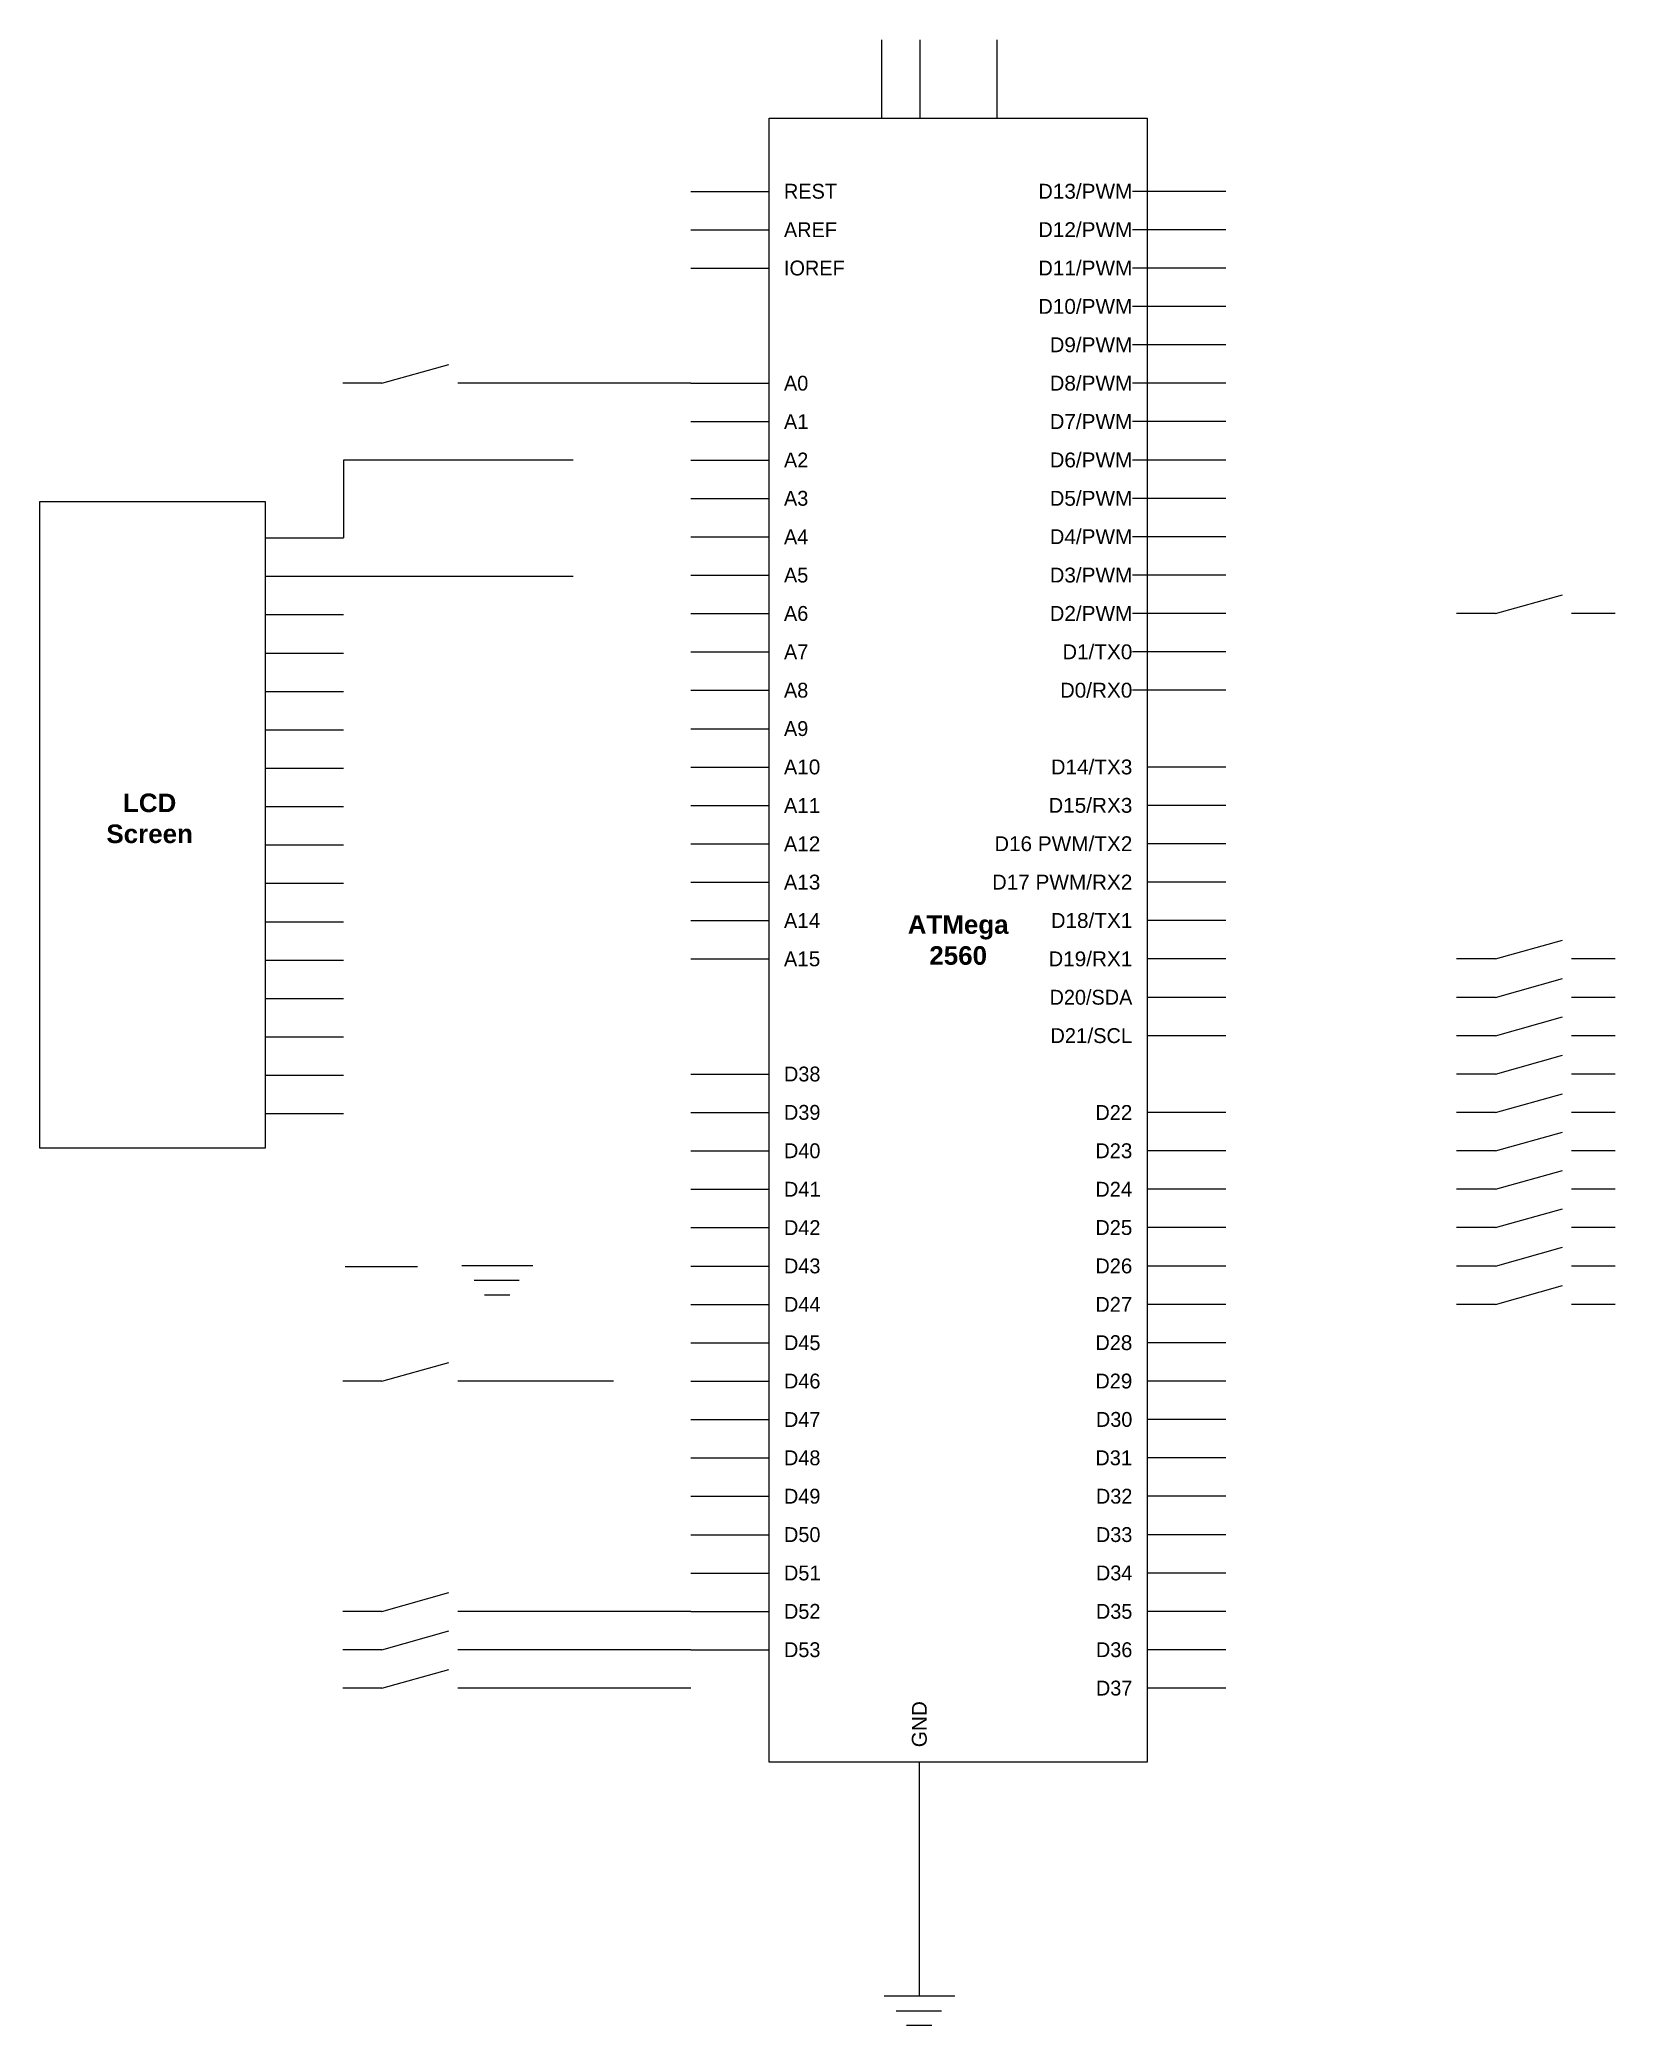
# Model space of a CAD drawing. Header units: inches. Extents: x 10 to 5225, y -3658 to 460.
# Drawn here: x 10 to 1282, y -3651 to -2047 of the extents above; entities that cross this region are included whole.
import ezdxf

# ---------------------------------------------------------------- set-up
doc = ezdxf.new("R2010")
doc.units = ezdxf.units.IN
doc.header["$MEASUREMENT"] = 0

msp = doc.modelspace()

# ---------------------------------------------------------------- texts
at = {"linetype": 'Continuous'}
for s, width, heights, insert, char_height, attachment_point in [('\\pxt4;REST', 138.608, [0], (610.8, -2169.7), 12, 4), ('D{\\fArial|b0|i0|c0|p34;13/PWM}', 117.361, [0], (892.2, -2169.7), 12, 6), ('\\pxt4;AREF', 138.608, [0], (610.8, -2200.7), 12, 4), ('D{\\fArial|b0|i0|c0|p34;12/PWM}', 117.361, [0], (892.2, -2200.7), 12, 6), ('\\pxt4;IOREF', 138.608, [0], (610.8, -2231.7), 12, 4), ('D{\\fArial|b0|i0|c0|p34;11/PWM}', 117.361, [0], (892.2, -2231.7), 12, 6), ('D{\\fArial|b0|i0|c0|p34;10/PWM}', 117.361, [0], (892.2, -2262.7), 12, 6), ('D{\\fArial|b0|i0|c0|p34;9/PWM}', 117.361, [0], (892.2, -2293.7), 12, 6), ('\\pxt4;A0', 138.608, [0], (610.8, -2324.7), 12, 4), ('D{\\fArial|b0|i0|c0|p34;8/PWM}', 117.361, [0], (892.2, -2324.7), 12, 6), ('\\pxt4;A{\\fArial|b0|i0|c0|p34;1}', 138.608, [0], (610.8, -2355.7), 12, 4), ('D{\\fArial|b0|i0|c0|p34;7/PWM}', 117.361, [0], (892.2, -2355.7), 12, 6), ('\\pxt4;A2', 138.608, [0], (610.8, -2386.7), 12, 4), ('D{\\fArial|b0|i0|c0|p34;6/PWM}', 117.361, [0], (892.2, -2386.7), 12, 6), ('\\pxt4;A3', 138.608, [0], (610.8, -2417.7), 12, 4), ('D{\\fArial|b0|i0|c0|p34;5/PWM}', 117.361, [0], (892.2, -2417.7), 12, 6), ('\\pxt4;A4', 138.608, [0], (610.8, -2448.7), 12, 4), ('D{\\fArial|b0|i0|c0|p34;4/PWM}', 117.361, [0], (892.2, -2448.7), 12, 6), ('\\pxt4;A5', 138.608, [0], (610.8, -2479.7), 12, 4), ('D{\\fArial|b0|i0|c0|p34;3/PWM}', 117.361, [0], (892.2, -2479.7), 12, 6), ('\\pxt4;A6', 138.608, [0], (610.8, -2510.7), 12, 4), ('D{\\fArial|b0|i0|c0|p34;2/PWM}', 117.361, [0], (892.2, -2510.7), 12, 6), ('\\pxt4;A7', 138.608, [0], (610.8, -2541.7), 12, 4), ('D{\\fArial|b0|i0|c0|p34;1/TX0}', 117.361, [0], (892.2, -2541.7), 12, 6), ('\\pxt4;A8', 138.608, [0], (610.8, -2572.7), 12, 4), ('D{\\fArial|b0|i0|c0|p34;0/RX0}', 117.361, [0], (892.2, -2572.7), 12, 6), ('\\pxt4;A9', 138.608, [0], (610.8, -2603.7), 12, 4), ('\\pxt4;A{\\fArial|b0|i0|c0|p34;10}', 138.608, [0], (610.8, -2634.7), 12, 4), ('D{\\fArial|b0|i0|c0|p34;14/TX3}', 117.361, [0], (892.2, -2634.7), 12, 6), ('\\pxqc;{\\fArial|b1|i0|c0|p34;LCD^JScreen}', 54.393, [121.3], (98.4, -2676.2), 15, 5), ('\\pxt4;A{\\fArial|b0|i0|c0|p34;11}', 138.608, [0], (610.8, -2665.7), 12, 4), ('D{\\fArial|b0|i0|c0|p34;15/RX3}', 117.361, [0], (892.2, -2665.7), 12, 6), ('\\pxt4;A{\\fArial|b0|i0|c0|p34;12}', 138.608, [0], (610.8, -2696.7), 12, 4), ('D{\\fArial|b0|i0|c0|p34;16 PWM/TX2}', 147.401, [0], (892.2, -2696.7), 12, 6), ('\\pxt4;A{\\fArial|b0|i0|c0|p34;13}', 138.608, [0], (610.8, -2727.7), 12, 4), ('D{\\fArial|b0|i0|c0|p34;17 PWM/RX2}', 127.541, [0], (892.2, -2727.7), 12, 6), ('\\pxt4;A{\\fArial|b0|i0|c0|p34;14}', 138.608, [0], (610.8, -2758.7), 12, 4), ('\\pxqc;{\\fArial|b1|i0|c0|p34;ATMega 2560}', 54.393, [121.3], (751.5, -2774.5), 15, 5), ('D{\\fArial|b0|i0|c0|p34;18/TX1}', 117.361, [0], (892.2, -2758.7), 12, 6), ('\\pxt4;A{\\fArial|b0|i0|c0|p34;15}', 138.608, [0], (610.8, -2789.7), 12, 4), ('D{\\fArial|b0|i0|c0|p34;19/RX1}', 117.361, [0], (892.2, -2789.7), 12, 6), ('D20/SDA ', 117.361, [0], (892.2, -2820.7), 12, 6), ('D2{\\fArial|b0|i0|c0|p34;1/}SC{\\fArial|b0|i0|c0|p34;L}', 117.361, [0], (892.2, -2851.7), 12, 6), ('\\pxt4;D38', 138.608, [0], (610.8, -2882.7), 12, 4), ('\\pxt4;D39', 138.608, [0], (610.8, -2913.7), 12, 4), ('D2{\\fArial|b0|i0|c0|p34;2}', 117.361, [0], (892.2, -2913.7), 12, 6), ('\\pxt4;D40', 138.608, [0], (610.8, -2944.7), 12, 4), ('D2{\\fArial|b0|i0|c0|p34;3}', 117.361, [0], (892.2, -2944.7), 12, 6), ('\\pxt4;D4{\\fArial|b0|i0|c0|p34;1}', 138.608, [0], (610.8, -2975.7), 12, 4), ('D2{\\fArial|b0|i0|c0|p34;4}', 117.361, [0], (892.2, -2975.7), 12, 6), ('\\pxt4;D42', 138.608, [0], (610.8, -3006.7), 12, 4), ('D2{\\fArial|b0|i0|c0|p34;5}', 117.361, [0], (892.2, -3006.7), 12, 6), ('\\pxt4;D43', 138.608, [0], (610.8, -3037.7), 12, 4), ('D2{\\fArial|b0|i0|c0|p34;6}', 117.361, [0], (892.2, -3037.7), 12, 6), ('\\pxt4;D44', 138.608, [0], (610.8, -3068.7), 12, 4), ('D2{\\fArial|b0|i0|c0|p34;7}', 117.361, [0], (892.2, -3068.7), 12, 6), ('\\pxt4;D45', 138.608, [0], (610.8, -3099.7), 12, 4), ('D2{\\fArial|b0|i0|c0|p34;8}', 117.361, [0], (892.2, -3099.7), 12, 6), ('\\pxt4;D46', 138.608, [0], (610.8, -3130.7), 12, 4), ('D2{\\fArial|b0|i0|c0|p34;9}', 117.361, [0], (892.2, -3130.7), 12, 6), ('\\pxt4;D47', 138.608, [0], (610.8, -3161.7), 12, 4), ('D30', 117.361, [0], (892.2, -3161.7), 12, 6), ('\\pxt4;D48', 138.608, [0], (610.8, -3192.7), 12, 4), ('D3{\\fArial|b0|i0|c0|p34;1}', 117.361, [0], (892.2, -3192.7), 12, 6), ('\\pxt4;D49', 138.608, [0], (610.8, -3223.7), 12, 4), ('D32', 117.361, [0], (892.2, -3223.7), 12, 6), ('\\pxt4;D50', 138.608, [0], (610.8, -3254.7), 12, 4), ('D33', 117.361, [0], (892.2, -3254.7), 12, 6), ('\\pxt4;D5{\\fArial|b0|i0|c0|p34;1}', 138.608, [0], (610.8, -3285.7), 12, 4), ('D34', 117.361, [0], (892.2, -3285.7), 12, 6), ('\\pxt4;D52', 138.608, [0], (610.8, -3316.7), 12, 4), ('D35', 117.361, [0], (892.2, -3316.7), 12, 6), ('\\pxt4;D53', 138.608, [0], (610.8, -3347.7), 12, 4), ('D36', 117.361, [0], (892.2, -3347.7), 12, 6), ('D37', 117.361, [0], (892.2, -3378.7), 12, 6)]:
    msp.add_mtext_dynamic_manual_height_columns(s, width=width, gutter_width=1, heights=heights, dxfattribs=dict(at, insert=insert, char_height=char_height, attachment_point=attachment_point))
at = {"linetype": 'Continuous', "insert": (720.2, -3426.4), "char_height": 12, "attachment_point": 4, "rotation": 90}
msp.add_mtext_dynamic_manual_height_columns('{\\fArial|b0|i0|c0|p34;GND}', width=95.995, gutter_width=1, heights=[0], dxfattribs=at)

# ---------------------------------------------------------------- linework, layer by layer
at = {"linetype": 'Continuous'}
for p, q in [((689.6, -2047.2), (689.6, -2110.6)), ((720.6, -2047.2), (720.6, -2110.6)), ((782.6, -2047.2), (782.6, -2110.6)), ((535.5, -2169.7), (598.8, -2169.7)), ((904.2, -2169.7), (892.2, -2169.7)), ((967.6, -2169.7), (904.2, -2169.7)), ((535.5, -2200.7), (598.8, -2200.7)), ((904.2, -2200.7), (892.2, -2200.7)), ((967.6, -2200.7), (904.2, -2200.7)), ((535.5, -2231.7), (598.8, -2231.7)), ((904.2, -2231.7), (892.2, -2231.7)), ((967.6, -2231.7), (904.2, -2231.7)), ((904.2, -2262.7), (892.2, -2262.7)), ((967.6, -2262.7), (904.2, -2262.7)), ((904.2, -2293.7), (892.2, -2293.7)), ((967.6, -2293.7), (904.2, -2293.7)), ((285.9, -2324.7), (254.4, -2324.7)), ((285.9, -2324.7), (340, -2309.5)), ((535.5, -2324.7), (347.3, -2324.7)), ((535.5, -2324.7), (598.8, -2324.7)), ((904.2, -2324.7), (892.2, -2324.7)), ((967.6, -2324.7), (904.2, -2324.7)), ((535.5, -2355.7), (598.8, -2355.7)), ((904.2, -2355.7), (892.2, -2355.7)), ((967.6, -2355.7), (904.2, -2355.7)), ((440.6, -2386.7), (255.1, -2386.7)), ((255.1, -2386.7), (255.1, -2449.6)), ((535.5, -2386.7), (598.8, -2386.7)), ((904.2, -2386.7), (892.2, -2386.7)), ((967.6, -2386.7), (904.2, -2386.7)), ((535.5, -2417.7), (598.8, -2417.7)), ((904.2, -2417.7), (892.2, -2417.7)), ((967.6, -2417.7), (904.2, -2417.7)), ((191.8, -2449.6), (255.1, -2449.6)), ((535.5, -2448.7), (598.8, -2448.7)), ((904.2, -2448.7), (892.2, -2448.7)), ((967.6, -2448.7), (904.2, -2448.7)), ((191.8, -2480.6), (255.1, -2480.6)), ((255.1, -2480.6), (440.6, -2480.6)), ((535.5, -2479.7), (598.8, -2479.7)), ((904.2, -2479.7), (892.2, -2479.7)), ((967.6, -2479.7), (904.2, -2479.7)), ((1185.5, -2510.7), (1239.6, -2495.5)), ((191.8, -2511.6), (255.1, -2511.6)), ((535.5, -2510.7), (598.8, -2510.7)), ((904.2, -2510.7), (892.2, -2510.7)), ((967.6, -2510.7), (904.2, -2510.7)), ((1185.5, -2510.7), (1154, -2510.7)), ((1282.3, -2510.7), (1246.9, -2510.7)), ((191.8, -2542.6), (255.1, -2542.6)), ((535.5, -2541.7), (598.8, -2541.7)), ((904.2, -2541.7), (892.2, -2541.7)), ((967.6, -2541.7), (904.2, -2541.7)), ((191.8, -2573.6), (255.1, -2573.6)), ((535.5, -2572.7), (598.8, -2572.7)), ((904.2, -2572.7), (892.2, -2572.7)), ((967.6, -2572.7), (904.2, -2572.7)), ((191.8, -2604.6), (255.1, -2604.6)), ((535.5, -2603.7), (598.8, -2603.7)), ((191.8, -2635.6), (255.1, -2635.6)), ((535.5, -2634.7), (598.8, -2634.7)), ((967.6, -2634.7), (904.2, -2634.7)), ((191.8, -2666.6), (255.1, -2666.6)), ((535.5, -2665.7), (598.8, -2665.7)), ((967.6, -2665.7), (904.2, -2665.7)), ((191.8, -2697.6), (255.1, -2697.6)), ((535.5, -2696.7), (598.8, -2696.7)), ((967.6, -2696.7), (904.2, -2696.7)), ((191.8, -2728.6), (255.1, -2728.6)), ((535.5, -2727.7), (598.8, -2727.7)), ((967.6, -2727.7), (904.2, -2727.7)), ((191.8, -2759.6), (255.1, -2759.6)), ((535.5, -2758.7), (598.8, -2758.7)), ((967.6, -2758.7), (904.2, -2758.7)), ((1185.5, -2789.7), (1239.6, -2774.5)), ((535.5, -2789.7), (598.8, -2789.7)), ((967.6, -2789.7), (904.2, -2789.7)), ((1185.5, -2789.7), (1154, -2789.7)), ((1282.3, -2789.7), (1246.9, -2789.7)), ((191.8, -2790.6), (255.1, -2790.6)), ((1185.5, -2820.7), (1239.6, -2805.5)), ((191.8, -2821.6), (255.1, -2821.6)), ((967.6, -2820.7), (904.2, -2820.7)), ((1185.5, -2820.7), (1154, -2820.7)), ((1282.3, -2820.7), (1246.9, -2820.7)), ((1185.5, -2851.7), (1239.6, -2836.5)), ((191.8, -2852.6), (255.1, -2852.6)), ((967.6, -2851.7), (904.2, -2851.7)), ((1185.5, -2851.7), (1154, -2851.7)), ((1282.3, -2851.7), (1246.9, -2851.7)), ((1185.5, -2882.7), (1239.6, -2867.5)), ((191.8, -2883.6), (255.1, -2883.6)), ((535.5, -2882.7), (598.8, -2882.7)), ((1185.5, -2882.7), (1154, -2882.7)), ((1282.3, -2882.7), (1246.9, -2882.7)), ((1185.5, -2913.7), (1239.6, -2898.5)), ((191.8, -2914.6), (255.1, -2914.6)), ((535.5, -2913.7), (598.8, -2913.7)), ((967.6, -2913.7), (904.2, -2913.7)), ((1185.5, -2913.7), (1154, -2913.7)), ((1282.3, -2913.7), (1246.9, -2913.7)), ((1185.5, -2944.7), (1239.6, -2929.5)), ((535.5, -2944.7), (598.8, -2944.7)), ((967.6, -2944.7), (904.2, -2944.7)), ((1185.5, -2944.7), (1154, -2944.7)), ((1282.3, -2944.7), (1246.9, -2944.7)), ((1185.5, -2975.7), (1239.6, -2960.5)), ((535.5, -2975.7), (598.8, -2975.7)), ((967.6, -2975.7), (904.2, -2975.7)), ((1185.5, -2975.7), (1154, -2975.7)), ((1282.3, -2975.7), (1246.9, -2975.7)), ((1185.5, -3006.7), (1239.6, -2991.5)), ((535.5, -3006.7), (598.8, -3006.7)), ((967.6, -3006.7), (904.2, -3006.7)), ((1185.5, -3006.7), (1154, -3006.7)), ((1282.3, -3006.7), (1246.9, -3006.7)), ((1185.5, -3037.7), (1239.6, -3022.5)), ((256.4, -3038), (314.7, -3038)), ((350.7, -3037.2), (407.9, -3037.2)), ((535.5, -3037.7), (598.8, -3037.7)), ((967.6, -3037.7), (904.2, -3037.7)), ((1185.5, -3037.7), (1154, -3037.7)), ((1282.3, -3037.7), (1246.9, -3037.7)), ((360.6, -3049.1), (397, -3049.1)), ((368.9, -3060.9), (389.3, -3060.9)), ((1185.5, -3068.7), (1239.6, -3053.5)), ((535.5, -3068.7), (598.8, -3068.7)), ((967.6, -3068.7), (904.2, -3068.7)), ((1185.5, -3068.7), (1154, -3068.7)), ((1282.3, -3068.7), (1246.9, -3068.7)), ((535.5, -3099.7), (598.8, -3099.7)), ((967.6, -3099.7), (904.2, -3099.7)), ((285.9, -3130.7), (340, -3115.5)), ((285.9, -3130.7), (254.4, -3130.7)), ((473.2, -3130.7), (347.3, -3130.7)), ((535.5, -3130.7), (598.8, -3130.7)), ((967.6, -3130.7), (904.2, -3130.7)), ((535.5, -3161.7), (598.8, -3161.7)), ((967.6, -3161.7), (904.2, -3161.7)), ((535.5, -3192.7), (598.8, -3192.7)), ((967.6, -3192.7), (904.2, -3192.7)), ((535.5, -3223.7), (598.8, -3223.7)), ((967.6, -3223.7), (904.2, -3223.7)), ((535.5, -3254.7), (598.8, -3254.7)), ((967.6, -3254.7), (904.2, -3254.7)), ((535.5, -3285.7), (598.8, -3285.7)), ((967.6, -3285.7), (904.2, -3285.7)), ((285.9, -3316.7), (340, -3301.5)), ((285.9, -3316.7), (254.4, -3316.7)), ((535.5, -3316.7), (347.3, -3316.7)), ((535.5, -3316.7), (598.8, -3316.7)), ((967.6, -3316.7), (904.2, -3316.7)), ((285.9, -3347.7), (340, -3332.5)), ((285.9, -3347.7), (254.4, -3347.7)), ((535.5, -3347.7), (347.3, -3347.7)), ((535.5, -3347.7), (598.8, -3347.7)), ((967.6, -3347.7), (904.2, -3347.7)), ((285.9, -3378.7), (340, -3363.5)), ((285.9, -3378.7), (254.4, -3378.7)), ((535.5, -3378.7), (347.3, -3378.7)), ((967.6, -3378.7), (904.2, -3378.7)), ((720.2, -3627.3), (720.2, -3438.4)), ((691.6, -3627.3), (748.7, -3627.3)), ((701.5, -3639.3), (737.9, -3639.3)), ((709.8, -3651), (730.2, -3651))]:
    msp.add_line(p, q, dxfattribs=at)
for points in [[(598.8, -2110.6), (904.2, -2110.6), (904.2, -3438.4), (598.8, -3438.4)], [(9.6, -2420.3), (191.8, -2420.3), (191.8, -2942.5), (9.6, -2942.5)]]:
    msp.add_lwpolyline(points, close=True, dxfattribs=at)

msp.set_redraw_order([(e.dxf.handle, doc.entitydb.next_handle()) for e in msp.query("TEXT MTEXT ATTDEF DIMENSION ARC_DIMENSION")])  # texts and dimensions are drawn at this point

doc.saveas('drawing.dxf')
